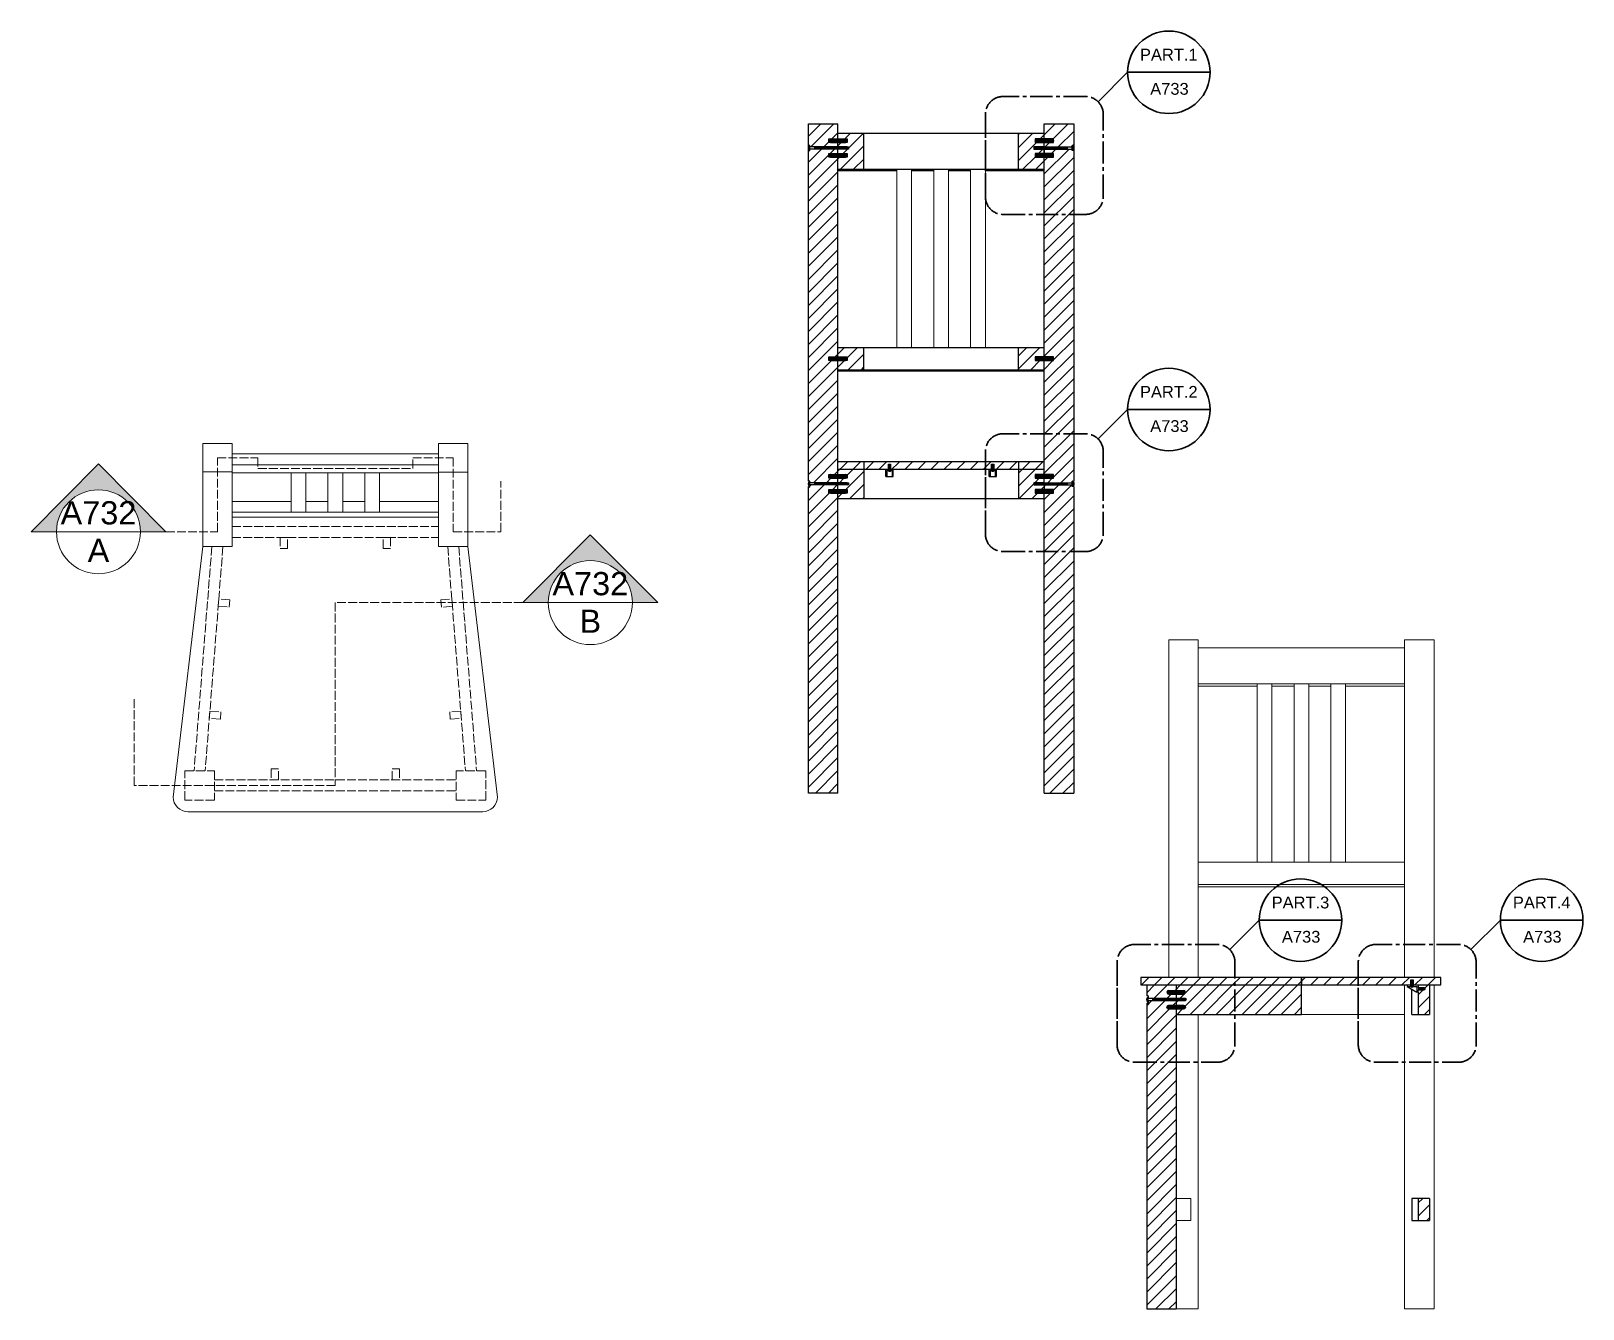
# Model space of a CAD drawing. Header units: inches. Extents: x -747 to 766, y -256 to 288.
# Drawn here: x 555.3 to 765.9, y -256.3 to -82.7 of the extents above; entities that cross this region are included whole.
import ezdxf
from ezdxf.enums import TextEntityAlignment as Align

# ---------------------------------------------------------------- set-up
doc = ezdxf.new("R2010")
doc.units = ezdxf.units.IN
doc.header["$MEASUREMENT"] = 0
doc.linetypes.add('ACAD_ISO02W100', pattern=[15, 12, -3])
doc.linetypes.add('CENTER2', pattern=[1.125, 0.75, -0.125, 0.125, -0.125])
for name, color, linetype, lineweight in [('A-LINE-GRPH', 7, 'Continuous', 13), ('A-PRSP-1', 7, 'Continuous', 40), ('A-SECT A-MCUT', 7, 'Continuous', 35)]:
    doc.layers.add(name, color=color, linetype=linetype, lineweight=lineweight)
doc.styles.add('ARIAL', font='Arial.ttf')
doc.styles.get("Standard").update_dxf_attribs({"font": 'Arial.ttf'})
pattern_1 = [(45, (488.1858, -64.1324), (-0.8838835, 0.8838835), [])]

# ---------------------------------------------------------------- blocks, each defined once
blk = doc.blocks.new('2')
for p, q in [((-114.31, 468.2), (-111.81, 468.2)), ((-114.29, 468.3), (-111.83, 468.3)), ((-114.29, 468.11), (-111.83, 468.11)), ((-114.22, 468.4), (-111.9, 468.4)), ((-114.22, 468.01), (-111.9, 468.01)), ((-114.06, 468.45), (-112.06, 468.45)), ((-114.06, 467.95), (-112.06, 467.95))]:
    blk.add_line(p, q)
for centre, start, end in [((-114.06, 468.2), 90, 270), ((-112.06, 468.2), 270, 90)]:
    blk.add_arc(centre, 0.25, start, end)
blk = doc.blocks.new('vite sedia')
for p, q in [((127.4, 49.71), (127.49, 49.76)), ((127.4, 49.71), (127.49, 49.66)), ((127.4, 49.71), (127.5, 49.71)), ((127.46, 49.92), (127.5, 49.71)), ((127.5, 49.71), (127.46, 49.5)), ((127.58, 50.06), (127.58, 49.36)), ((127.58, 50.06), (127.63, 50.06)), ((127.58, 49.36), (127.63, 49.36)), ((127.63, 49.36), (127.63, 50.06)), ((132.65, 49.86), (127.63, 49.86)), ((132.65, 49.56), (127.63, 49.56)), ((128.28, 49.56), (128.5, 49.86)), ((128.28, 49.56), (128.28, 49.86)), ((128.5, 49.56), (128.72, 49.86)), ((128.72, 49.56), (128.94, 49.86)), ((128.94, 49.56), (129.16, 49.86)), ((129.16, 49.56), (129.38, 49.86)), ((129.38, 49.56), (129.59, 49.86)), ((129.59, 49.56), (129.81, 49.86)), ((129.81, 49.56), (130.03, 49.86)), ((130.03, 49.56), (130.25, 49.86)), ((130.25, 49.56), (130.47, 49.86)), ((130.47, 49.56), (130.69, 49.86)), ((130.69, 49.56), (130.9, 49.86)), ((130.9, 49.56), (131.12, 49.86)), ((131.12, 49.56), (131.34, 49.86)), ((131.34, 49.56), (131.56, 49.86)), ((131.56, 49.56), (131.78, 49.86)), ((131.78, 49.56), (132, 49.86)), ((132, 49.56), (132.21, 49.86)), ((132.21, 49.56), (132.43, 49.86)), ((132.43, 49.56), (132.65, 49.86)), ((132.85, 49.71), (132.65, 49.86)), ((132.65, 49.56), (132.65, 49.86)), ((132.65, 49.56), (132.85, 49.71))]:
    blk.add_line(p, q)
blk.add_spline([(127.58, 50.06), (127.43, 49.86), (127.43, 49.56), (127.58, 49.36)], degree=3)
blk = doc.blocks.new('9')
for p, q in [((0, 0), (-0.15, -0.15)), ((0.15, -0.15), (0, 0)), ((-0.2, -0.86), (-0.2, -0.85)), ((-0.2, -0.85), (0.2, -0.85)), ((-0.2, -0.86), (0.2, -0.86)), ((-0.15, -0.85), (-0.15, -0.15)), ((-0.15, -0.15), (0.15, -0.15)), ((0.12, -0.24), (-0.13, -0.16)), ((0.12, -0.33), (-0.13, -0.25)), ((0.12, -0.43), (-0.13, -0.35)), ((0.12, -0.54), (-0.13, -0.46)), ((0.12, -0.64), (-0.13, -0.56)), ((0.12, -0.74), (-0.13, -0.66)), ((0.12, -0.84), (-0.13, -0.76)), ((-0.04, -0.89), (-0.04, -0.95)), ((-0.04, -0.89), (0.04, -0.89)), ((-0.04, -0.95), (0.04, -0.95)), ((0, -0.89), (0, -0.95)), ((0.03, -0.86), (0.03, -0.86)), ((0.04, -0.89), (0.04, -0.95)), ((0.15, -0.15), (0.15, -0.85)), ((0.15, -0.25), (0.15, -0.25)), ((0.15, -0.44), (0.15, -0.44)), ((0.15, -0.55), (0.15, -0.55)), ((0.2, -0.86), (0.2, -0.85))]:
    blk.add_line(p, q)
for points in [[(-0.2, -0.86), (-0.15, -0.9), (-0.09, -0.93), (-0.04, -0.95)], [(0.04, -0.95), (0.09, -0.93), (0.15, -0.9), (0.2, -0.86)]]:
    blk.add_open_spline(points, degree=3)
blk = doc.blocks.new('222')
for p, q in [((-1.5, 0), (-1.5, -0.2)), ((0, 0), (0, -0.35)), ((-1.5, -0.2), (-1.05, -0.2)), ((-1.5, -0.2), (-0.2, -1)), ((-0.6499, -0.2002), (-0.2, -0.2)), ((-0.2, -0.2), (-0.2, -1)), ((0, -1), (-0.2, -1)), ((0, -0.35), (0.8, -0.35)), ((0, -0.65), (0.8, -0.65)), ((0, -1), (0, -0.65)), ((0.05, -0.35), (0.05, -0.65)), ((0.1, -0.35), (0.1, -0.65)), ((0.15, -0.35), (0.15, -0.65)), ((0.2, -0.35), (0.2, -0.65)), ((0.25, -0.35), (0.25, -0.65)), ((0.3, -0.35), (0.3, -0.65)), ((0.35, -0.35), (0.35, -0.65)), ((0.4, -0.35), (0.4, -0.65)), ((0.45, -0.35), (0.45, -0.65)), ((0.5, -0.35), (0.5, -0.65)), ((0.55, -0.35), (0.55, -0.65)), ((0.6, -0.35), (0.6, -0.65)), ((0.65, -0.35), (0.65, -0.65)), ((0.7, -0.35), (0.7, -0.65)), ((0.75, -0.35), (0.75, -0.65)), ((0.8, -0.35), (0.8, -0.65)), ((0.8, -0.35), (0.9, -0.375)), ((0.9, -0.625), (0.8, -0.65)), ((0.85, -0.3625), (0.85, -0.6375)), ((0.9, -0.375), (0.9, -0.625))]:
    blk.add_line(p, q)
blk = doc.blocks.new('SECT PARTICOLARI')
at = {"layer": 'A-SECT A-MCUT'}
for q in [(9.12, 9.36), (28.12, 14.36)]:
    blk.add_line((14.12, 14.36), q, dxfattribs=at)
at = {"layer": 'A-SECT A-MCUT', "linetype": 'CENTER2', "ltscale": 5}
blk.add_lwpolyline([(-10, -6.76, 0.414214), (-7, -9.76), (7, -9.76, 0.414214), (10, -6.76), (10, 7.24, 0.414214), (7, 10.24), (-7, 10.24, 0.414214), (-10, 7.24), (-10, -6.76), (-10, 7.24)], format="xyb", dxfattribs=at)
at = {"layer": 'A-SECT A-MCUT'}
blk.add_circle((21.12, 14.36), 7, dxfattribs=at)
at = {"style": 'ARIAL'}
blk.add_attdef('1', text='', height=2, dxfattribs=at).set_placement((21.12, 18.36), align=Align.TOP_CENTER)
blk.add_attdef('A714', (17.97, 10.55), '', height=2, dxfattribs=at)
blk = doc.blocks.new('SYMBOL')
at = {"layer": 'A-PRSP-1', "linetype": 'Continuous', "lineweight": 20}
h = blk.add_hatch(color=256, dxfattribs=at)
h.dxf.hatch_style = 1
h.paths.add_polyline_path([(11.2063, 4.9481), (11.316, 4.9481, -1), (11.678, 4.9481), (11.7877, 4.9481), (11.497, 5.2405)])
at = {"linetype": 'Continuous', "lineweight": 20}
blk.add_line((11.316, 4.9481), (11.678, 4.9481), dxfattribs=at)
at = {"layer": 'A-PRSP-1', "linetype": 'Continuous', "lineweight": 20}
for p, q in [((11.2063, 4.9481), (11.497, 5.2405)), ((11.7877, 4.9481), (11.497, 5.2405)), ((11.316, 4.9481), (11.2063, 4.9481)), ((11.678, 4.9481), (11.7877, 4.9481))]:
    blk.add_line(p, q, dxfattribs=at)
blk.add_circle((11.497, 4.9481), 0.181, dxfattribs=at)
at = {"linetype": 'Continuous', "lineweight": 20}
for tag, p in [('TAVOLA', (11.497, 5.08)), ('SEZIONE', (11.497, 4.9181))]:
    blk.add_attdef(tag, text='', height=0.1, dxfattribs=at).set_placement(p, align=Align.TOP_CENTER)

msp = doc.modelspace()

# ---------------------------------------------------------------- hatches: boundary and pattern name
h = msp.add_hatch()
h.set_pattern_fill('ANSI31', color=256, scale=10)
h.set_pattern_definition([(45, (530.3748, 5.9103), (-0.8838835, 0.8838835), [])])
edge = h.paths.add_edge_path()
edge.add_line((664.8, -145.47), (663.55, -145.47))
edge.add_line((663.55, -145.47), (663.55, -144.97))
edge.add_line((663.55, -144.97), (664.8, -144.97))
edge.add_line((664.8, -144.97), (664.8, -144.37))
edge.add_line((664.8, -144.37), (661, -144.37))
edge.add_line((661, -144.37), (661, -144.62))
edge.add_spline(control_points=[(660.84, -144.43), (660.87, -144.48), (660.91, -144.52), (660.95, -144.57)], knot_values=[0.617457, 0.617457, 0.617457, 0.617457, 0.8, 0.8, 0.8, 0.8], degree=3, periodic=0)
edge.add_line((660.95, -144.57), (660.8, -144.57))
edge.add_line((660.8, -144.57), (660.8, -186.22))
edge.add_line((660.8, -186.22), (664.8, -186.22))
edge.add_line((664.8, -186.22), (664.8, -145.47))
edge = h.paths.add_edge_path()
edge.add_line((664.8, -127.48), (663.55, -127.48))
edge.add_line((663.55, -127.48), (663.55, -126.98))
edge.add_line((663.55, -126.98), (664.8, -126.98))
edge.add_line((664.8, -126.98), (664.8, -99.88))
edge.add_line((664.8, -99.88), (663.55, -99.88))
edge.add_line((663.55, -99.88), (663.55, -99.38))
edge.add_line((663.55, -99.38), (664.8, -99.38))
edge.add_line((664.8, -99.38), (664.8, -98.78))
edge.add_line((664.8, -98.78), (661, -98.78))
edge.add_line((661, -98.78), (661, -99.03))
edge.add_spline(control_points=[(660.84, -98.84), (660.87, -98.89), (660.91, -98.93), (660.95, -98.98)], knot_values=[0.617457, 0.617457, 0.617457, 0.617457, 0.8, 0.8, 0.8, 0.8], degree=3, periodic=0)
edge.add_line((660.95, -98.98), (660.8, -98.98))
edge.add_line((660.8, -98.98), (660.8, -143.87))
edge.add_line((660.8, -143.87), (661, -143.87))
edge.add_line((661, -143.87), (661, -144.07))
edge.add_line((661, -144.07), (664.8, -144.07))
edge.add_line((664.8, -144.07), (664.8, -143.47))
edge.add_line((664.8, -143.47), (663.55, -143.47))
edge.add_line((663.55, -143.47), (663.55, -142.97))
edge.add_line((663.55, -142.97), (664.8, -142.97))
edge.add_line((664.8, -142.97), (664.8, -127.48))
h.paths.add_polyline_path([(664.8, -95.35), (660.8, -95.35), (660.8, -98.28), (661, -98.28), (661, -98.48), (664.8, -98.48), (664.8, -97.88), (663.55, -97.88), (663.55, -97.38), (664.8, -97.38)])
h.paths.add_polyline_path([(668.3, -96.63), (664.8, -96.63), (664.8, -97.38), (666.05, -97.38), (666.05, -97.88), (664.8, -97.88), (664.8, -98.48), (666.23, -98.48), (666.23, -98.78), (664.8, -98.78), (664.8, -99.38), (666.05, -99.38), (666.05, -99.88), (664.8, -99.88), (664.8, -101.51), (668.3, -101.51)])
h.paths.add_polyline_path([(692.8, -98.78), (691.38, -98.78), (691.38, -98.48), (692.8, -98.48), (692.8, -97.88), (691.55, -97.88), (691.55, -97.38), (692.8, -97.38), (692.8, -96.63), (689.3, -96.63), (689.3, -101.51), (692.8, -101.51), (692.8, -99.88), (691.55, -99.88), (691.55, -99.38), (692.8, -99.38)])
h.paths.add_polyline_path([(691.55, -126.98), (692.8, -126.98), (692.8, -125.73), (689.3, -125.73), (689.3, -128.73), (692.8, -128.73), (692.8, -127.48), (691.55, -127.48)])
h.paths.add_polyline_path([(668.3, -125.73), (664.8, -125.73), (664.8, -126.98), (666.05, -126.98), (666.05, -127.48), (664.8, -127.48), (664.8, -128.73), (668.3, -128.73)])
h.paths.add_polyline_path([(696.8, -95.35), (692.8, -95.35), (692.8, -97.38), (694.05, -97.38), (694.05, -97.88), (692.8, -97.88), (692.8, -98.48), (696.6, -98.48), (696.6, -98.28), (696.65, -98.28), (696.8, -98.28)])
h.paths.add_polyline_path([(696.8, -98.98), (696.6, -98.98), (696.6, -98.78), (692.8, -98.78), (692.8, -99.38), (694.05, -99.38), (694.05, -99.88), (692.8, -99.88), (692.8, -126.98), (694.05, -126.98), (694.05, -127.48), (692.8, -127.48), (692.8, -142.97), (694.05, -142.97), (694.05, -143.47), (692.8, -143.47), (692.8, -144.07), (696.6, -144.07), (696.6, -143.87), (696.65, -143.87), (696.8, -143.87)])
h.paths.add_polyline_path([(696.8, -144.57), (696.6, -144.57), (696.6, -144.37), (692.8, -144.37), (692.8, -144.97), (694.05, -144.97), (694.05, -145.47), (692.8, -145.47), (692.8, -186.22), (696.8, -186.22)])
h.paths.add_polyline_path([(692.8, -143.47), (691.55, -143.47), (691.55, -142.97), (692.8, -142.97), (692.8, -142.22), (689.3, -142.22), (689.3, -146.22), (692.8, -146.22), (692.8, -145.47), (691.55, -145.47), (691.55, -144.97), (692.8, -144.97), (692.8, -144.37), (691.38, -144.37), (691.38, -144.07), (692.8, -144.07)])
h.paths.add_polyline_path([(668.3, -142.22), (664.8, -142.22), (664.8, -142.97), (666.05, -142.97), (666.05, -143.47), (664.8, -143.47), (664.8, -144.07), (666.23, -144.07), (666.23, -144.37), (664.8, -144.37), (664.8, -144.97), (666.05, -144.97), (666.05, -145.47), (664.8, -145.47), (664.8, -146.22), (668.3, -146.22)])
h.paths.add_polyline_path([(668.3, -141.22), (664.8, -141.22), (664.8, -142.22), (668.3, -142.22)])
h.paths.add_polyline_path([(685.65, -141.57), (685.95, -141.57), (685.95, -142.22), (689.3, -142.22), (689.3, -141.22), (668.3, -141.22), (668.3, -142.22), (671.65, -142.22), (671.65, -141.57), (671.95, -141.57), (671.95, -142.22), (685.65, -142.22)])
h.paths.add_polyline_path([(692.8, -141.22), (689.3, -141.22), (689.3, -142.22), (692.8, -142.22)])
h.paths.add_polyline_path([(686.3, -142.22), (685.95, -142.22), (685.95, -142.43), (686, -142.43), (686.15, -142.43), (686.15, -143.22), (686.3, -143.22)])
h.paths.add_polyline_path([(685.65, -142.22), (685.3, -142.22), (685.3, -143.22), (685.45, -143.22), (685.45, -142.42), (685.6, -142.42), (685.65, -142.42)])
h.paths.add_polyline_path([(671.65, -142.22), (671.3, -142.22), (671.3, -143.22), (671.45, -143.22), (671.45, -142.42), (671.6, -142.42), (671.65, -142.42)])
h.paths.add_polyline_path([(672.3, -142.22), (671.95, -142.22), (671.95, -142.43), (672, -142.43), (672.15, -142.43), (672.15, -143.22), (672.3, -143.22)])
h = msp.add_hatch()
h.set_pattern_fill('ANSI31', color=256, scale=10)
h.set_pattern_definition(pattern_1)
h.paths.add_polyline_path([(745.06, -241.26), (743.55, -241.26), (743.55, -244.26), (745.06, -244.26)])
h.paths.add_polyline_path([(745.06, -212.26), (743.55, -212.26), (743.55, -212.61), (744.45, -212.61), (744.45, -212.89), (744.25, -212.94), (744.25, -212.91), (743.55, -212.91), (743.55, -213.26), (743.55, -216.26), (745.06, -216.26)])
h.paths.add_polyline_path([(742.55, -211.56), (742.85, -211.56), (742.85, -212.26), (743.55, -212.26), (745.06, -212.26), (746.6, -212.26), (746.6, -211.26), (727.7, -211.26), (727.7, -212.26), (742.55, -212.26)])
h.paths.add_polyline_path([(727.7, -211.26), (705.89, -211.26), (705.89, -212.26), (727.7, -212.26)])
h = msp.add_hatch()
h.set_pattern_fill('ANSI31', color=256, scale=10)
h.set_pattern_definition(pattern_1)
h.paths.add_polyline_path([(710.7, -215.51), (709.7, -215.51, -1), (709.7, -215.01), (710.7, -215.01), (710.7, -214.41), (706.9, -214.41), (706.9, -214.76), (706.7, -214.76), (706.7, -256.26), (710.7, -256.26)])
h.paths.add_polyline_path([(727.7, -212.26), (710.7, -212.26), (710.7, -213.01), (711.7, -213.01, -1), (711.7, -213.51), (710.7, -213.51), (710.7, -214.11), (711.92, -214.11), (712.12, -214.26), (711.92, -214.41), (710.7, -214.41), (710.7, -215.01), (711.7, -215.01, -1), (711.7, -215.51), (710.7, -215.51), (710.7, -216.26), (727.7, -216.26)])
h.paths.add_polyline_path([(709.7, -213.01), (710.7, -213.01), (710.7, -212.26), (706.7, -212.26), (706.7, -213.76), (706.9, -213.76), (706.9, -214.11), (710.7, -214.11), (710.7, -213.51), (709.7, -213.51, -1)])

# ---------------------------------------------------------------- linework, layer by layer
for p, q in [((660.8, -95.35), (664.8, -95.35)), ((660.8, -143.87), (660.8, -95.35)), ((664.8, -126.98), (664.8, -95.35)), ((664.8, -96.63), (692.8, -96.63)), ((668.3, -101.51), (668.3, -96.63)), ((689.3, -101.51), (689.3, -96.63)), ((692.8, -95.35), (696.8, -95.35)), ((692.8, -126.98), (692.8, -95.35)), ((696.8, -95.35), (696.8, -143.87)), ((661, -98.28), (660.8, -98.28)), ((660.8, -98.98), (661, -98.98)), ((664.8, -98.48), (664.8, -97.88)), ((664.8, -99.38), (664.8, -98.78)), ((692.8, -98.48), (692.8, -97.88)), ((692.8, -98.78), (692.8, -99.38)), ((696.6, -98.28), (696.8, -98.28)), ((696.8, -98.98), (696.6, -98.98)), ((664.8, -101.51), (672.8, -101.51)), ((664.8, -101.51), (692.8, -101.51)), ((664.8, -101.67), (672.8, -101.67)), ((674.8, -101.51), (677.8, -101.51)), ((674.8, -101.67), (677.8, -101.67)), ((679.8, -101.51), (682.8, -101.51)), ((679.8, -101.67), (682.8, -101.67)), ((684.8, -101.51), (692.8, -101.51)), ((684.8, -101.67), (692.8, -101.67)), ((664.8, -125.73), (692.8, -125.73)), ((668.3, -128.73), (668.3, -125.73)), ((689.3, -128.73), (689.3, -125.73)), ((664.8, -142.97), (664.8, -127.48)), ((692.8, -142.97), (692.8, -127.48)), ((664.8, -128.73), (692.8, -128.73)), ((664.8, -128.89), (692.8, -128.89)), ((664.8, -142.22), (671.65, -142.22)), ((668.3, -141.22), (668.3, -146.22)), ((671.3, -143.22), (671.3, -142.22)), ((671.3, -143.22), (672.3, -143.22)), ((671.6, -142.42), (671.45, -142.42)), ((671.45, -142.42), (671.45, -143.22)), ((671.65, -142.22), (671.65, -141.57)), ((671.65, -141.57), (671.95, -141.57)), ((671.95, -141.57), (671.95, -142.22)), ((672, -142.43), (672.15, -142.43)), ((672.15, -142.43), (672.15, -143.22)), ((672.3, -143.22), (672.3, -142.22)), ((685.3, -143.22), (685.3, -142.22)), ((685.3, -143.22), (686.3, -143.22)), ((685.6, -142.42), (685.45, -142.42)), ((685.45, -142.42), (685.45, -143.22)), ((685.65, -142.22), (685.65, -141.57)), ((685.65, -141.57), (685.95, -141.57)), ((685.95, -141.57), (685.95, -142.22)), ((686, -142.43), (686.15, -142.43)), ((686.15, -142.43), (686.15, -143.22)), ((686.3, -143.22), (686.3, -142.22)), ((689.3, -141.22), (689.3, -146.22)), ((661, -143.87), (660.8, -143.87)), ((660.8, -186.22), (660.8, -144.57)), ((660.8, -144.57), (661, -144.57)), ((664.8, -144.07), (664.8, -143.47)), ((664.8, -144.97), (664.8, -144.37)), ((692.8, -144.07), (692.8, -143.47)), ((692.8, -144.37), (692.8, -144.97)), ((696.6, -143.87), (696.8, -143.87)), ((696.8, -144.57), (696.6, -144.57)), ((696.8, -144.57), (696.8, -186.22)), ((664.8, -186.22), (664.8, -145.47)), ((664.8, -146.22), (692.8, -146.22)), ((692.8, -186.22), (692.8, -145.47)), ((664.8, -186.22), (660.8, -186.22)), ((692.8, -186.22), (696.8, -186.22)), ((705.89, -211.26), (705.89, -212.26)), ((706.7, -212.26), (706.7, -213.76)), ((706.7, -212.26), (710.7, -212.26)), ((710.7, -212.26), (710.7, -213.01)), ((727.7, -216.26), (727.7, -211.26)), ((745.06, -212.26), (745.06, -216.26)), ((706.9, -213.76), (706.7, -213.76)), ((706.7, -214.76), (706.7, -256.26)), ((706.7, -214.76), (706.9, -214.76)), ((706.9, -213.76), (706.9, -214.11)), ((706.9, -214.41), (706.9, -214.76)), ((710.7, -213.51), (710.7, -214.11)), ((710.7, -214.41), (710.7, -215.01)), ((742.7, -216.26), (742.7, -212.86)), ((743.55, -213.26), (743.55, -216.26)), ((710.7, -215.51), (710.7, -256.26)), ((710.7, -216.26), (727.7, -216.26)), ((742.7, -216.26), (745.06, -216.26)), ((745.06, -241.26), (742.7, -241.26)), ((742.7, -241.26), (742.7, -244.26)), ((743.55, -241.26), (743.55, -244.26)), ((745.06, -241.26), (745.06, -244.26)), ((742.7, -244.26), (745.06, -244.26)), ((706.7, -256.26), (710.7, -256.26))]:
    msp.add_line(p, q)
for points in [[(666.05, -97.38), (666.05, -97.88), (663.55, -97.88), (663.55, -97.38)], [(691.55, -97.38), (691.55, -97.88), (694.05, -97.88), (694.05, -97.38)], [(666.05, -99.38), (666.05, -99.88), (663.55, -99.88), (663.55, -99.38)], [(691.55, -99.38), (691.55, -99.88), (694.05, -99.88), (694.05, -99.38)], [(666.05, -126.98), (666.05, -127.48), (663.55, -127.48), (663.55, -126.98)], [(691.55, -126.98), (691.55, -127.48), (694.05, -127.48), (694.05, -126.98)], [(666.05, -142.97), (666.05, -143.47), (663.55, -143.47), (663.55, -142.97)], [(691.55, -142.97), (691.55, -143.47), (694.05, -143.47), (694.05, -142.97)], [(666.05, -144.97), (666.05, -145.47), (663.55, -145.47), (663.55, -144.97)], [(691.55, -144.97), (691.55, -145.47), (694.05, -145.47), (694.05, -144.97)], [(727.7, -212.26), (742.55, -212.26), (742.55, -211.56), (742.85, -211.56), (742.85, -212.26), (743.55, -212.26), (746.6, -212.26), (746.6, -211.26), (727.7, -211.26)]]:
    msp.add_lwpolyline(points, close=True)
for points in [[(664.8, -98.48), (666.23, -98.48), (666.23, -98.78), (664.8, -98.78)], [(692.8, -98.48), (691.38, -98.48), (691.38, -98.78), (692.8, -98.78)], [(692.8, -141.22), (664.8, -141.22)], [(671.95, -142.22), (685.65, -142.22)], [(685.95, -142.22), (692.8, -142.22)], [(664.8, -144.07), (666.23, -144.07), (666.23, -144.37), (664.8, -144.37)], [(692.8, -144.07), (691.38, -144.07), (691.38, -144.37), (692.8, -144.37)], [(727.7, -211.26), (705.89, -211.26)], [(705.89, -212.26), (727.7, -212.26)]]:
    msp.add_lwpolyline(points)
at = {"layer": 'A-LINE-GRPH'}
for p, q in [((672.8, -101.51), (672.8, -125.73)), ((674.8, -101.51), (674.8, -125.73)), ((677.8, -101.51), (677.8, -125.73)), ((677.8, -101.51), (677.8, -125.73)), ((679.8, -101.51), (679.8, -125.73)), ((679.8, -101.51), (679.8, -125.73)), ((682.8, -101.51), (682.8, -125.73)), ((684.8, -101.51), (684.8, -125.73)), ((582.58, -138.75), (578.58, -138.75)), ((578.58, -152.73), (578.58, -138.75)), ((578.58, -142.58), (578.58, -138.75)), ((582.58, -152.75), (582.58, -138.75)), ((610.58, -152.75), (610.58, -138.75)), ((610.58, -138.75), (614.58, -138.75)), ((614.58, -138.75), (614.58, -152.73)), ((582.58, -140.16), (610.58, -140.16)), ((582.58, -142.59), (578.58, -142.58)), ((582.58, -141.63), (610.58, -141.63)), ((582.58, -142.71), (610.58, -142.71)), ((590.58, -142.71), (590.58, -148.09)), ((592.58, -142.71), (592.58, -148.09)), ((595.58, -142.71), (595.58, -148.09)), ((595.58, -142.71), (595.58, -148.09)), ((597.58, -142.71), (597.58, -148.09)), ((597.58, -142.71), (597.58, -148.09)), ((600.58, -142.71), (600.58, -148.09)), ((602.58, -142.71), (602.58, -148.09)), ((614.58, -142.66), (610.58, -142.65)), ((582.58, -146.63), (590.58, -146.63)), ((592.58, -146.63), (595.58, -146.63)), ((597.58, -146.63), (600.58, -146.63)), ((602.58, -146.63), (610.58, -146.63)), ((582.58, -148.09), (610.58, -148.09)), ((582.58, -148.76), (610.58, -148.76)), ((578.58, -152.73), (578.58, -150.73)), ((578.58, -152.73), (582.58, -152.75)), ((614.58, -152.73), (610.58, -152.75)), ((709.7, -211.26), (709.7, -165.39)), ((709.7, -165.39), (713.7, -165.39)), ((713.7, -211.26), (713.7, -165.39)), ((741.7, -165.39), (745.7, -165.39)), ((741.7, -211.26), (741.7, -165.39)), ((745.7, -165.39), (745.7, -211.26)), ((713.7, -166.51), (741.7, -166.51)), ((713.7, -171.39), (741.7, -171.39)), ((713.7, -171.71), (721.7, -171.71)), ((721.7, -171.39), (721.7, -195.61)), ((723.7, -171.39), (723.7, -195.61)), ((723.7, -171.71), (726.7, -171.71)), ((726.7, -171.39), (726.7, -195.61)), ((726.7, -171.39), (726.7, -195.61)), ((728.7, -171.39), (728.7, -195.61)), ((728.7, -171.39), (728.7, -195.61)), ((728.7, -171.71), (731.7, -171.71)), ((731.7, -171.39), (731.7, -195.61)), ((733.7, -171.39), (733.7, -195.61)), ((733.7, -171.71), (741.7, -171.71)), ((713.7, -195.61), (741.7, -195.61)), ((713.7, -198.61), (741.7, -198.61)), ((713.7, -198.93), (741.7, -198.93)), ((741.7, -212.26), (741.7, -256.26)), ((745.7, -212.26), (745.7, -256.26)), ((713.7, -216.26), (713.7, -256.26)), ((727.7, -216.26), (741.7, -216.26)), ((710.7, -241.26), (712.7, -241.26)), ((712.7, -241.26), (712.7, -244.26)), ((712.7, -244.26), (710.7, -244.26)), ((713.7, -256.26), (710.7, -256.26)), ((741.7, -256.26), (745.7, -256.26))]:
    msp.add_line(p, q, dxfattribs=at)
at = {"layer": 'A-LINE-GRPH', "linetype": 'ACAD_ISO02W100', "ltscale": 0.1, "transparency": 33554687}
for p, q in [((582.58, -150), (610.58, -150)), ((582.58, -151.5), (610.58, -151.5)), ((579.83, -152.74), (577.42, -183.17)), ((581.33, -152.75), (578.92, -183.17)), ((611.83, -152.75), (614.24, -183.17)), ((613.33, -152.74), (615.75, -183.17)), ((580.17, -184.42), (613, -184.42)), ((580.17, -185.92), (613, -185.92))]:
    msp.add_line(p, q, dxfattribs=at)
at = {"layer": 'A-LINE-GRPH', "color": 1, "linetype": 'ACAD_ISO02W100', "ltscale": 0.1, "transparency": 33554687}
for points in [[(573.6, -150.73), (573.6, -150.73), (580.58, -150.73), (580.58, -140.67), (586.08, -140.67), (586.08, -142.13), (607.08, -142.13), (607.08, -140.67), (612.58, -140.67), (612.58, -150.73), (619.03, -150.73), (619.03, -143.88)], [(622.03, -160.35), (622.03, -160.35), (596.58, -160.35), (596.58, -185.17), (569.27, -185.17), (569.27, -173.44)]]:
    msp.add_lwpolyline(points, dxfattribs=at)
at = {"layer": 'A-LINE-GRPH', "linetype": 'ACAD_ISO02W100', "ltscale": 0.1, "transparency": 33554687}
for points in [[(589.08, -151.5), (589.08, -153), (590.08, -153), (590.08, -151.5)], [(604.08, -151.5), (604.08, -153), (603.08, -153), (603.08, -151.5)], [(582.27, -159.97), (580.77, -159.85), (580.69, -160.85), (582.19, -160.97)], [(610.9, -159.97), (612.39, -159.85), (612.47, -160.85), (610.98, -160.97)], [(580.98, -176.18), (579.48, -176.06), (579.56, -175.07), (581.06, -175.18)], [(612.18, -176.18), (613.68, -176.06), (613.6, -175.07), (612.11, -175.18)], [(576.17, -183.17), (580.17, -183.17), (580.17, -187.17), (576.17, -187.17)], [(587.88, -182.92), (587.88, -184.42), (588.88, -184.42), (588.88, -182.92)], [(605.29, -182.92), (605.29, -184.42), (604.29, -184.42), (604.29, -182.92)], [(617, -183.17), (613, -183.17), (613, -187.17), (617, -187.17)]]:
    msp.add_lwpolyline(points, close=True, dxfattribs=at)
at = {"layer": 'A-LINE-GRPH'}
msp.add_lwpolyline([(578.58, -152.73), (574.58, -186.75, 0.414214), (576.58, -188.75), (616.58, -188.75, 0.414214), (618.58, -186.75), (614.58, -152.73)], format="xyb", dxfattribs=at)

# ---------------------------------------------------------------- block references
for name, p in [('vite sedia', (533.37, -148.34)), ('2', (777.86, -565.83)), ('2', (777.86, -611.42)), ('9', (671.8, -141.57)), ('9', (685.8, -141.57)), ('vite sedia', (533.37, -193.93)), ('222', (743.55, -212.26)), ('9', (742.7, -211.61)), ('vite sedia', (579.27, -263.97)), ('2', (823.76, -681.46))]:
    msp.add_blockref(name, p)
at = {"xscale": -1}
for name, p in [('vite sedia', (824.23, -148.34)), ('2', (579.75, -565.83)), ('2', (579.75, -611.42)), ('vite sedia', (824.23, -193.93))]:
    msp.add_blockref(name, p, dxfattribs=at)
at = {"xscale": -1, "rotation": 180}
for p in [(777.86, 368.58), (777.86, 340.97), (777.86, 322.98), (823.76, 252.94)]:
    msp.add_blockref('2', p, dxfattribs=at)
at = {"rotation": 180}
for p in [(579.75, 368.58), (579.75, 340.97), (579.75, 322.98)]:
    msp.add_blockref('2', p, dxfattribs=at)
at = {"layer": 'A-LINE-GRPH', "xscale": 0.8, "yscale": 0.8, "zscale": 0.8}
for p, values in [((692.8, -99.83), {'1': 'PART.1', 'A714': 'A733'}), ((692.8, -145.62), {'1': 'PART.2', 'A714': 'A733'}), ((710.67, -214.96), {'1': 'PART.3', 'A714': 'A733'}), ((743.41, -214.96), {'1': 'PART.4', 'A714': 'A733'})]:
    msp.add_blockref('SECT PARTICOLARI', p, dxfattribs=at).add_auto_attribs(values)
at = {"layer": 'A-LINE-GRPH'}
ref = msp.add_blockref('SYMBOL', (202.33, -306.58), dxfattribs=dict(at, xscale=31.49606299212599, yscale=31.49606299212599, zscale=31.49606299212599))
ref.add_attrib('SEZIONE', 'A', dxfattribs={"layer": '0', "linetype": 'Continuous', "lineweight": 20, "height": 3.15, "style": 'ARIAL'}).set_placement((564.44, -151.68), align=Align.TOP_CENTER)
ref.add_attrib('TAVOLA', 'A732', dxfattribs={"layer": '0', "linetype": 'Continuous', "lineweight": 20, "height": 3.15}).set_placement((564.44, -146.58), align=Align.TOP_CENTER)
ref = msp.add_blockref('SYMBOL', (269.08, -316.2), dxfattribs=dict(at, xscale=31.49606299212599, yscale=31.49606299212599, zscale=31.49606299212599))
ref.add_attrib('SEZIONE', 'B', dxfattribs={"layer": '0', "linetype": 'Continuous', "lineweight": 20, "height": 3.15, "style": 'ARIAL'}).set_placement((631.19, -161.3), align=Align.TOP_CENTER)
ref.add_attrib('TAVOLA', 'A732', dxfattribs={"layer": '0', "linetype": 'Continuous', "lineweight": 20, "height": 3.15}).set_placement((631.19, -156.2), align=Align.TOP_CENTER)

doc.saveas('drawing.dxf')
